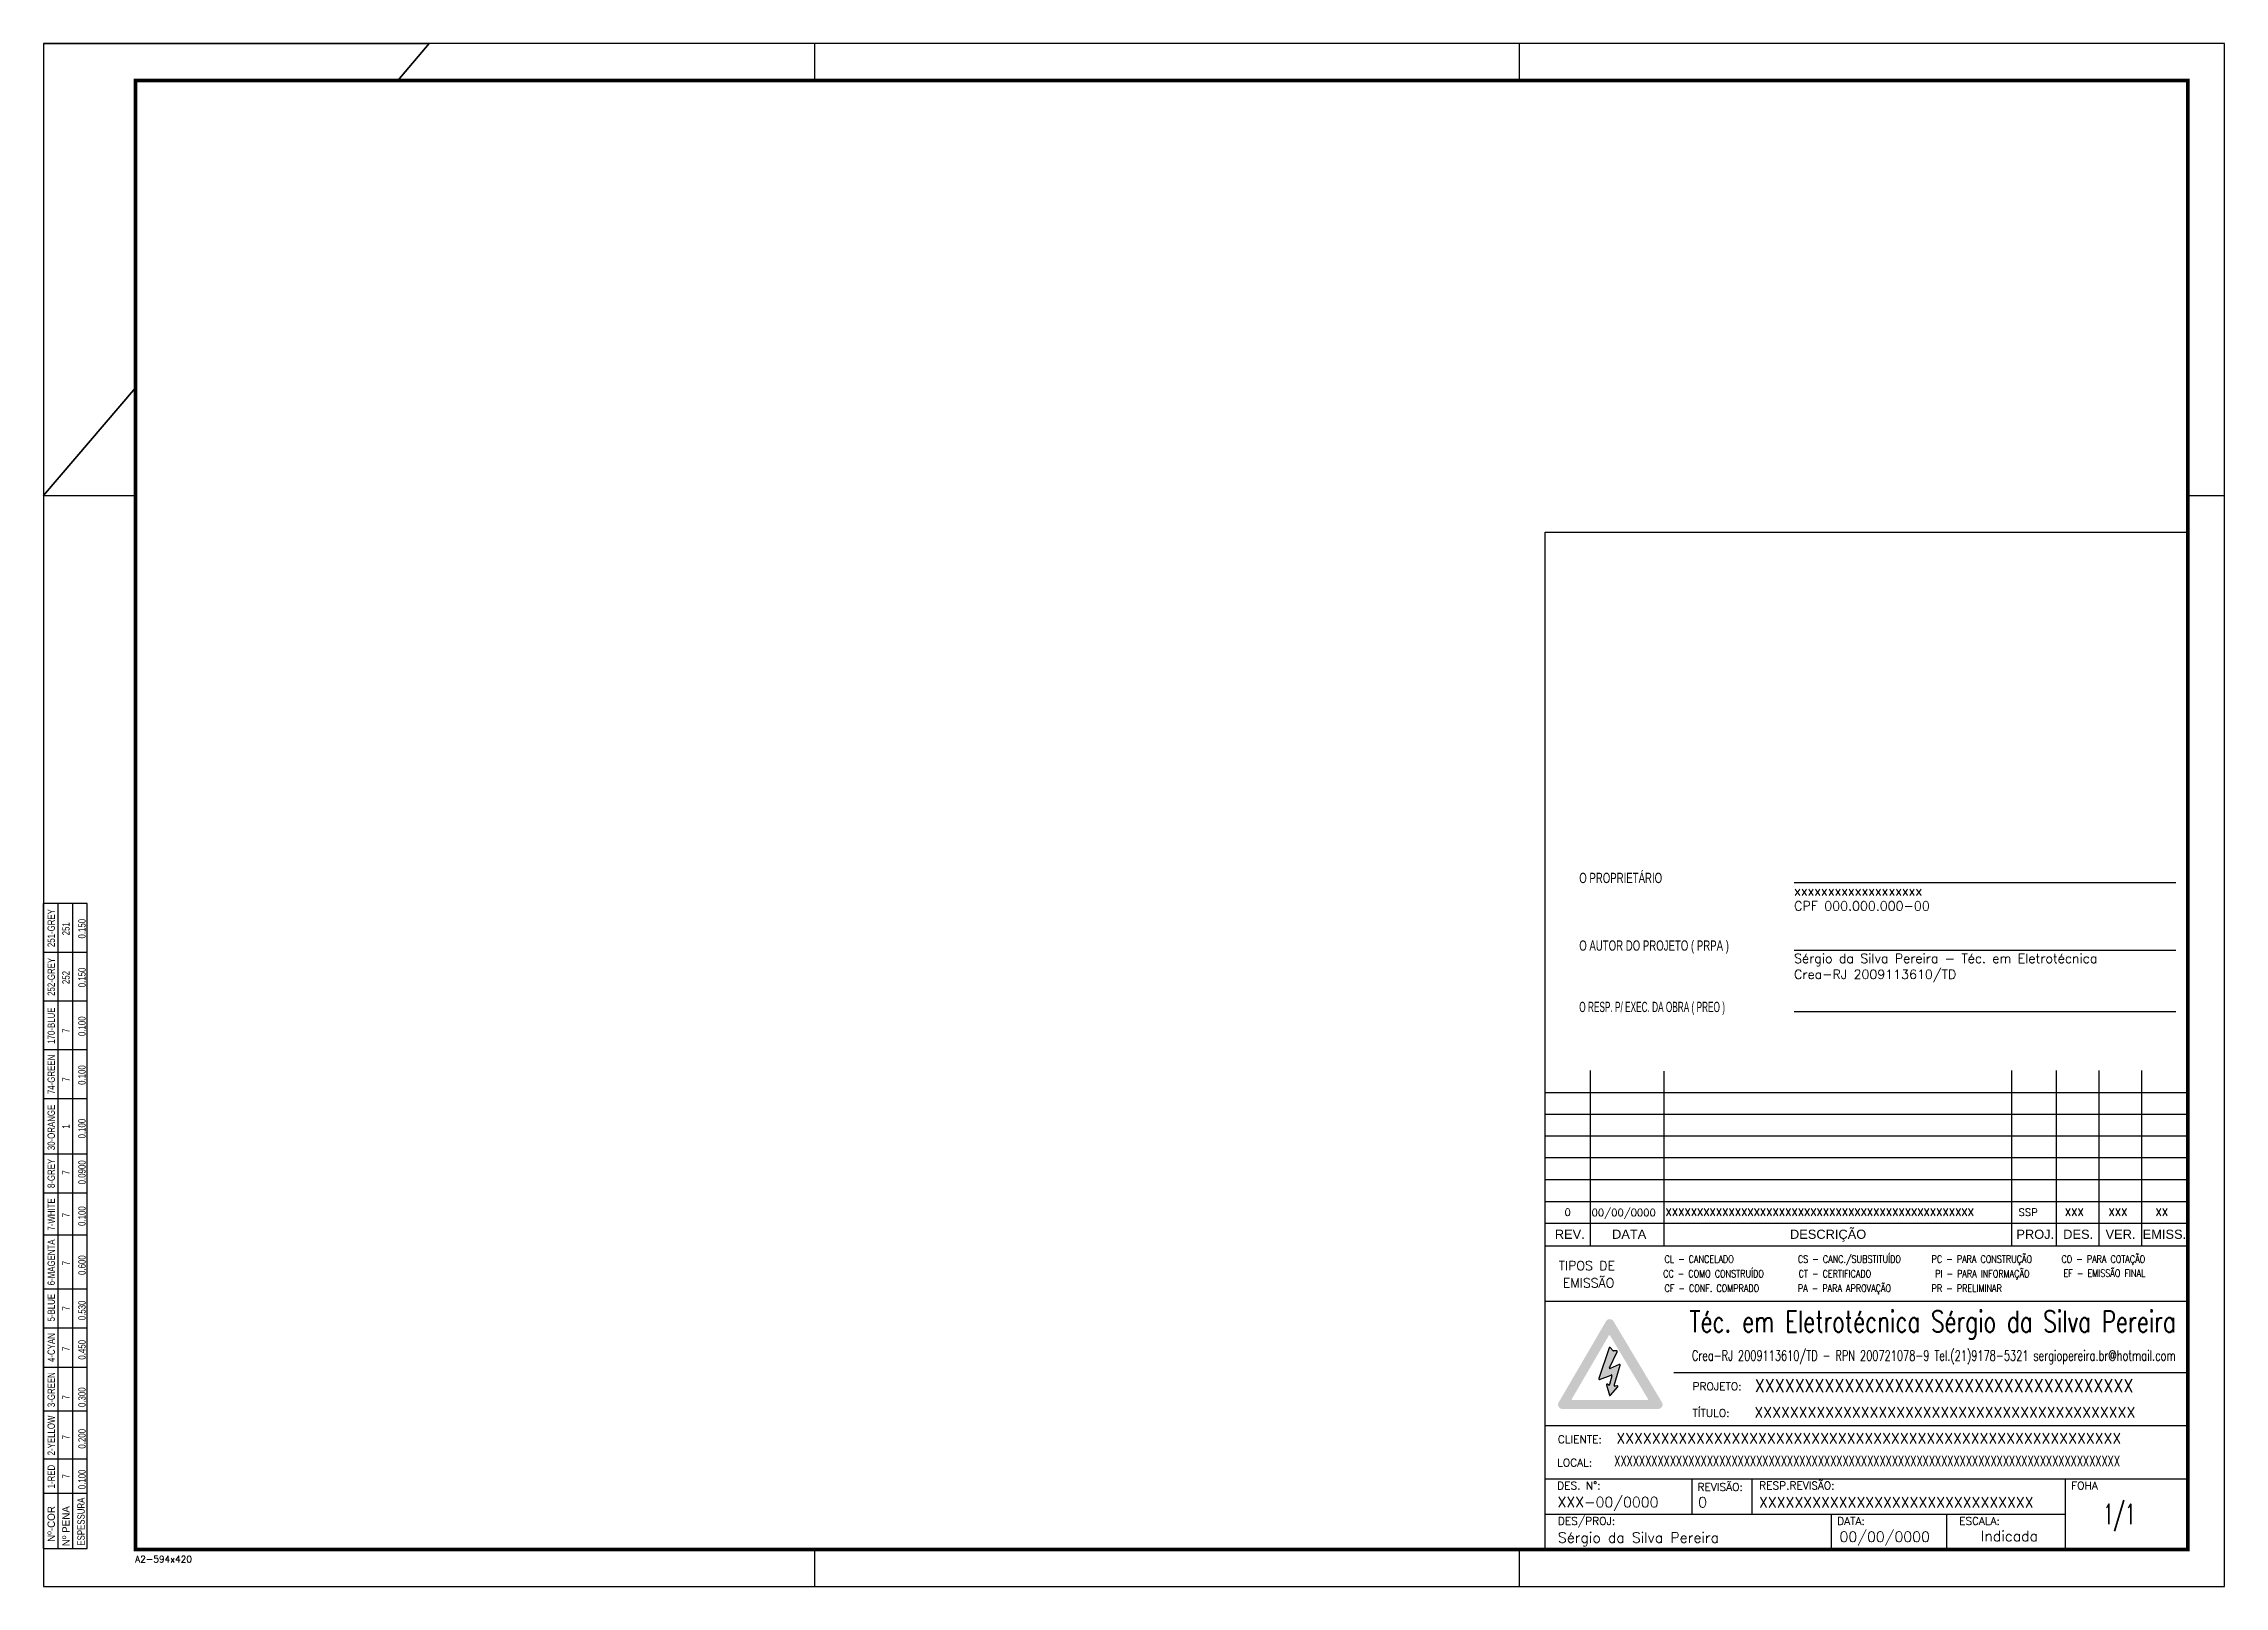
# Paper-space layout 'Folhas ABNT' of a CAD drawing. Header units: millimetres. Extents: x -50 to 3498, y 20 to 861.
# Drawn here: x 2124 to 2718, y 20 to 440 of the extents above; entities that cross this region are included whole.
import ezdxf
from ezdxf.enums import TextEntityAlignment as Align

# ---------------------------------------------------------------- set-up
doc = ezdxf.new("R2010")
doc.units = ezdxf.units.MM
for name, color, linetype in [('ARQ-FOLHA', 7, 'Continuous'), ('ARQ-LINHA-01', 1, 'Continuous'), ('ARQ-LINHA-03', 3, 'Continuous'), ('ARQ-LINHA-05', 5, 'Continuous'), ('ARQ-LINHA-06', 6, 'Continuous'), ('ARQ-TEXTO2', 2, 'Continuous'), ('ARQ-TEXTO3', 3, 'Continuous'), ('ARQ-TEXTO4', 4, 'Continuous'), ('Indice_Furo', 7, 'Continuous'), ('PADRÃO', 1, 'Continuous')]:
    doc.layers.add(name, color=color, linetype=linetype)
doc.layers.add('PEN01', color=1, linetype='Continuous', lineweight=30)
doc.styles.add('arial', font='arial.ttf')
doc.styles.add('ROMANS', font='romans.shx')

psp = doc.layouts.new('Folhas ABNT')

# ---------------------------------------------------------------- texts
at = {"layer": 'ARQ-TEXTO2', "linetype": 'Continuous'}
for s, width, p in [('O PROPRIETÁRIO', 0.7, (2542.46, 211.48)), ('O AUTOR DO PROJETO ( PRPA )', 0.7, (2542.46, 193.07)), ('O RESP. P/ EXEC. DA OBRA ( PREO )', 0.6, (2542.46, 176.36))]:
    psp.add_text(s, height=2.8, dxfattribs=dict(at, width=width)).set_placement(p)
at = {"layer": 'ARQ-TEXTO2', "style": 'ROMANS'}
for s, height, p in [('xxxxxxxxxxxxxxxxxxx', 2.52, (2600.99, 208.11)), ('CPF 000.000.000-00', 2.52, (2600.99, 204.01)), ('Sérgio da Silva Pereira - Téc. em Eletrotécnica', 2.52, (2600.97, 189.7)), ('Crea-RJ 2009113610/TD', 2.52, (2600.97, 185.37)), ('0', 2, (2538.45, 120.84)), ('00/00/0000', 2, (2545.83, 120.76)), ('XXXXXXXXXXXXXXXXXXXXXXXXXXXXXXXXXXXXXXXXXXXXXXXXX', 2, (2565.97, 120.84)), ('SSP', 2, (2662.1, 120.84)), ('XXX', 2, (2674.72, 120.84)), ('XXX', 2, (2686.65, 120.84)), ('XX', 2, (2699.43, 120.84)), ('TIPOS DE', 2.5, (2536.85, 106.07)), ('EMISSÃO', 2.5, (2537.98, 101.38)), ('PROJETO:', 2.111, (2573.35, 73.39)), ('TÍTULO:', 2.111, (2573.35, 66.17)), ('XXXXXXXXXXXXXXXXXXXXXXXXXXXXXXXXXXXXXXXXXXXXXXXXXXXXXXXXX', 2.8148, (2552.58, 58.87))]:
    psp.add_text(s, height=height, dxfattribs=at).set_placement(p)
for s, height, width, p in [('CL - CANCELADO', 2, 0.8, (2565.69, 108.11)), ('CS - CANC./SUBSTITUÍDO', 2, 0.8, (2602.02, 108.11)), ('PC - PARA CONSTRUÇÃO', 2, 0.8, (2638.44, 108.11)), ('CO - PARA COTAÇÃO', 2, 0.8, (2673.79, 108.11)), ('CC - COMO CONSTRUÍDO', 2, 0.8, (2565.31, 104.13)), ('CF - CONF. COMPRADO', 2, 0.8, (2565.69, 100.15)), ('PA - PARA APROVAÇÃO', 2, 0.8, (2602.02, 100.15)), ('CT - CERTIFICADO', 2, 0.8, (2602.23, 104.13)), ('PR - PRELIMINAR', 2, 0.8, (2638.44, 100.15)), ('PI - PARA INFORMAÇÃO', 2, 0.8, (2639.4, 104.13)), ('EF - EMISSÃO FINAL', 2, 0.8, (2674.36, 104.25)), ('XXXXXXXXXXXXXXXXXXXXXXXXXXXXXXXXXXXXXXXXXXXXXXXXXXXXXXXXXXXXXXXXXXXXXXXXXXXXXXXXXX', 2.8, 0.7, (2552, 52.71))]:
    psp.add_text(s, height=height, dxfattribs=dict(at, width=width)).set_placement(p)
at = {"layer": 'ARQ-TEXTO2', "style": 'ROMANS', "width": 0.614488}
psp.add_text('Crea-RJ 2009113610/TD - RPN 200721078-9 Tel.(21)9178-5321 sergiopereira.br@hotmail.com', height=2.8148, rotation=359.99997, dxfattribs=at).set_placement((2573.14, 81.44), (2704.92, 81.44), align=Align.FIT)
at = {"layer": 'ARQ-TEXTO2', "lineweight": 30, "style": 'ROMANS'}
for s, height, p in [('XXXXXXXXXXXXXXXXXXXXXXXXXXXXXXX', 2.8148, (2591.43, 41.52)), ('Sérgio da Silva Pereira', 2.8148, (2536.63, 31.88)), ('00/00/0000', 2.815, (2613.36, 32.1)), ('Indicada', 2.815, (2651.85, 32.3))]:
    psp.add_text(s, height=height, dxfattribs=at).set_placement(p)
for tag, p in [('XXX-00/0000', (2536.53, 41.53)), ('0', (2574.85, 41.5))]:
    psp.add_attdef(tag, p, 'DESENHO', height=2.815, dxfattribs=at)
at = {"layer": 'ARQ-TEXTO3'}
for s, height, style, p in [('REV.', 2.5, 'arial', (2535.81, 114.62)), ('DATA', 2.5, 'arial', (2551.4, 114.62)), ('DESCRIÇÃO', 2.5, 'arial', (2599.86, 114.62)), ('PROJ.', 2.5, 'arial', (2661.53, 114.62)), ('DES.', 2.5, 'arial', (2674.28, 114.62)), ('VER.', 2.5, 'arial', (2685.81, 114.62)), ('EMISS.', 2.5, 'arial', (2695.93, 114.62)), ('XXXXXXXXXXXXXXXXXXXXXXXXXXXXXXXXXXXXXXXXXXX', 2.8148, 'ROMANS', (2590.18, 66)), ('CLIENTE:', 2.111, 'ROMANS', (2536.64, 58.99)), ('LOCAL:', 2.111, 'ROMANS', (2536.48, 52.64)), ('DES. N%%d:', 2.111, 'ROMANS', (2536.48, 46.4)), ('REVISÃO:', 2.111, 'ROMANS', (2574.68, 45.98)), ('RESP.REVISÃO:', 2.1111, 'ROMANS', (2591.47, 46.41)), ('FOHA', 2.111, 'ROMANS', (2676.44, 46.4)), ('DES/PROJ:', 2.111, 'ROMANS', (2536.65, 36.76)), ('DATA:', 2.111, 'ROMANS', (2612.71, 36.73)), ('ESCALA:', 2.111, 'ROMANS', (2645.91, 36.76))]:
    psp.add_text(s, height=height, dxfattribs=dict(at, style=style)).set_placement(p)
at = {"layer": 'ARQ-TEXTO3', "style": 'ROMANS', "width": 0.9}
psp.add_text('XXXXXXXXXXXXXXXXXXXXXXXXXXXXXXXXXXXXXX', height=3.5185, dxfattribs=at).set_placement((2590.24, 72.91))
at = {"layer": 'ARQ-TEXTO4', "style": 'ROMANS', "width": 0.641475}
psp.add_text('Téc. em Eletrotécnica Sérgio da Silva Pereira', height=5.7868, dxfattribs=at).set_placement((2572.52, 89.22), (2704.92, 89.22), align=Align.FIT)
at = {"layer": 'ARQ-TEXTO4', "style": 'ROMANS', "width": 0.6}
psp.add_text('1/1', height=5.5, dxfattribs=at).set_placement((2685.18, 36.91))
at = {"layer": 'PADRÃO', "color": 2, "width": 0.8}
for s, p in [('251-GREY', (2127.25, 199.22)), ('252-GREY', (2127.25, 185.94)), ('170-BLUE', (2127.25, 172.66)), ('74-GREEN', (2127.25, 159.38)), ('30-ORANGE', (2127.25, 144.94)), ('8-GREY', (2127.25, 132.43)), ('7-WHITE', (2127.25, 121.27)), ('6-MAGENTA', (2127.25, 108.21)), ('5-BLUE', (2127.25, 95.88)), ('4-CYAN', (2127.25, 85.02)), ('3-GREEN', (2127.25, 73.56)), ('2-YELLOW', (2127.25, 61.09)), ('1-RED', (2127.25, 49.88))]:
    psp.add_text(s, height=2, rotation=90, dxfattribs=at).set_placement(p, align=Align.CENTER)
for s, p in [('251', (2131.26, 197.25)), ('0.150', (2135.62, 196.38)), ('252', (2131.26, 183.98)), ('0.150', (2135.62, 183.1)), ('0.100', (2135.62, 169.82)), ('7', (2131.26, 170.7)), ('0.100', (2135.62, 156.54)), ('7', (2131.26, 157.42)), ('1', (2131.26, 144.59)), ('0,100', (2135.62, 141.95)), ('7', (2131.26, 132.08)), ('0.0900', (2135.62, 129.45)), ('7', (2131.26, 120.48)), ('0.100', (2135.62, 118.14)), ('7', (2131.26, 107.42)), ('0.600', (2135.62, 104.79)), ('7', (2131.26, 95.09)), ('0.530', (2135.62, 92.46)), ('7', (2131.26, 84.08)), ('0.450', (2135.62, 81.74)), ('7', (2131.26, 70.87)), ('0.300', (2135.62, 68.82)), ('7', (2131.26, 60)), ('0.200', (2135.62, 57.51)), ('7', (2131.26, 49.38)), ('0.100', (2135.62, 46.45))]:
    psp.add_text(s, height=2, rotation=90, dxfattribs=at).set_placement(p)
at = {"layer": 'PADRÃO', "color": 3}
psp.add_text('Nº-COR', height=2, rotation=90, dxfattribs=at).set_placement((2127.25, 36.99), align=Align.CENTER)
psp.add_text('Nº PENA', height=2, rotation=90, dxfattribs=at).set_placement((2131.26, 30.92))
at = {"layer": 'PADRÃO', "color": 3, "width": 0.8}
psp.add_text('ESPESSURA', height=2, rotation=90, dxfattribs=at).set_placement((2135.37, 31.09))
at = {"layer": 'PADRÃO', "color": 2, "style": 'ROMANS'}
psp.add_text('A2-594x420', height=1.8, dxfattribs=at).set_placement((2149.1, 26.53))

# ---------------------------------------------------------------- hatches: boundary and pattern name
at = {"layer": 'Indice_Furo'}
h = psp.add_hatch(color=256, dxfattribs=at)
h.paths.add_polyline_path([(2537.87, 68.31, -0.57889), (2536.85, 70.08), (2549.75, 92.18, -0.570726), (2551.78, 92.19), (2564.99, 70.09, -0.582466), (2563.98, 68.31)])
h.paths.add_polyline_path([(2550.85, 88.3), (2561.17, 71.03, -0.582466), (2561, 70.74), (2540.61, 70.74, -0.57889), (2540.44, 71.03), (2550.51, 88.3, -0.570726)], flags=16)
h.paths.add_polyline_path([(2552.76, 83.87), (2550.68, 79.51, 0.704624), (2550.9, 79.29, -0.000561), (2550.9, 79.29), (2553.33, 80.42, -0.641226), (2553.56, 80.22), (2552.01, 74.71, 0.563291), (2552.21, 74.5, 0.002922), (2552.21, 74.5), (2552.78, 74.63, -0.718558), (2552.94, 74.35), (2550.97, 72.02, -0.600946), (2550.68, 72.09), (2549.89, 74.87, -0.717189), (2550.16, 75.05), (2550.45, 74.84, 0.536241), (2550.71, 74.93, -0.003757), (2550.71, 74.93), (2551.35, 77.36, 0.611133), (2551.13, 77.55), (2547.97, 76.35, -0.633949), (2547.75, 76.56), (2550.58, 84.96, -0.55899), (2550.86, 85.02), (2551.71, 84.16, 0.201114), (2551.83, 84.11, -0.201114), (2551.71, 84.16), (2550.86, 85.02, 0.559507), (2550.58, 84.96, -0.000394), (2550.58, 84.96), (2547.75, 76.56, 0.639938), (2547.97, 76.35, -0.00426), (2547.97, 76.35), (2551.13, 77.55, -0.611133), (2551.35, 77.36), (2550.71, 74.93, -0.531414), (2550.45, 74.84), (2550.16, 75.05, 0.716672), (2549.89, 74.87, 0.000331), (2549.89, 74.87, 0.00001), (2549.89, 74.87), (2550.68, 72.09, 0.600946), (2550.97, 72.02), (2552.94, 74.35, 0.721448), (2552.78, 74.63, -0.001903), (2552.78, 74.63), (2552.21, 74.5, -0.567147), (2552.01, 74.71), (2553.56, 80.22, 0.621728), (2553.34, 80.42, 0.013941), (2553.33, 80.42), (2550.9, 79.29, -0.703785), (2550.68, 79.51), (2552.76, 83.87, 0.551762), (2552.61, 84.11, -0.551762)], flags=0)
psp.add_hatch(color=256, dxfattribs=at).paths.add_polyline_path([(2553.56, 80.22, 0.641226), (2553.33, 80.42), (2550.9, 79.29, -0.703785), (2550.68, 79.51), (2552.76, 83.87, 0.551762), (2552.61, 84.11), (2551.76, 84.11), (2550.86, 85.02, 0.55899), (2550.58, 84.96), (2547.75, 76.56, 0.633949), (2547.97, 76.35), (2551.13, 77.55, -0.611133), (2551.35, 77.36), (2550.71, 74.93, -0.531414), (2550.45, 74.84), (2550.16, 75.05, 0.717189), (2549.89, 74.87), (2550.68, 72.09, 0.600946), (2550.97, 72.02), (2552.94, 74.35, 0.718558), (2552.78, 74.63), (2552.21, 74.5, -0.567147), (2552.01, 74.71)])

# ---------------------------------------------------------------- linework, layer by layer
at = {"layer": 'ARQ-FOLHA', "color": 6}
for p, q in [((2533.18, 307.01), (2708.18, 307.01)), ((2533.18, 30.01), (2533.18, 307.01))]:
    psp.add_line(p, q, dxfattribs=at)
at = {"layer": 'ARQ-LINHA-01'}
for p, q in [((2124.18, 440.01), (2229.18, 440.01)), ((2718.18, 440.01), (2124.18, 440.01)), ((2124.18, 440.01), (2124.18, 20.01)), ((2229.18, 440.01), (2220.64, 430.01)), ((2220.64, 430.01), (2229.18, 440.01)), ((2334.18, 440.01), (2334.18, 430.01)), ((2526.21, 430.01), (2526.21, 440.01)), ((2718.18, 20.01), (2718.18, 440.01)), ((2149.18, 346.29), (2124.18, 317.01)), ((2124.18, 317.01), (2149.18, 346.29)), ((2124.18, 317.01), (2149.18, 317.01)), ((2708.18, 317.01), (2718.18, 317.01)), ((2533.18, 154.5), (2708.18, 154.5)), ((2533.18, 148.58), (2708.18, 148.58)), ((2533.18, 142.66), (2708.18, 142.66)), ((2533.18, 136.74), (2708.18, 136.74)), ((2533.18, 130.82), (2708.18, 130.82)), ((2533.18, 124.81), (2708.18, 124.81)), ((2568.24, 78.23), (2708.18, 78.23)), ((2334.18, 30.01), (2334.18, 20.01)), ((2526.21, 20.01), (2526.21, 30.01)), ((2124.18, 20.01), (2718.18, 20.01))]:
    psp.add_line(p, q, dxfattribs=at)
at = {"layer": 'ARQ-LINHA-03'}
for p, q in [((2545.46, 160.42), (2545.46, 112.8)), ((2660.18, 160.42), (2660.18, 112.8)), ((2672.32, 160.42), (2672.32, 112.8)), ((2683.95, 160.42), (2683.95, 112.8)), ((2695.58, 160.42), (2695.58, 112.8)), ((2565.49, 160.3), (2565.49, 112.68)), ((2533.18, 118.89), (2708.18, 118.89)), ((2533.18, 112.68), (2708.18, 112.68)), ((2533.18, 49.3), (2708.18, 49.3)), ((2573.21, 39.65), (2573.21, 49.3)), ((2589.6, 39.65), (2589.6, 49.3)), ((2674.87, 30.01), (2674.87, 49.3)), ((2533.18, 39.65), (2674.87, 39.65)), ((2611.15, 30.01), (2611.15, 39.65)), ((2642.55, 30.01), (2642.55, 39.65))]:
    psp.add_line(p, q, dxfattribs=at)
at = {"layer": 'ARQ-LINHA-05'}
for p, q in [((2708.18, 97.53), (2533.18, 97.53)), ((2533.18, 63.77), (2708.18, 63.77))]:
    psp.add_line(p, q, dxfattribs=at)
at = {"layer": 'ARQ-LINHA-06', "const_width": 1}
psp.add_lwpolyline([(2149.18, 30.01), (2708.18, 30.01), (2708.18, 430.01), (2149.18, 430.01), (2149.18, 30.01)], dxfattribs=at)
at = {"layer": 'Indice_Furo'}
for p, q in [((2550.58, 84.96), (2547.75, 76.56)), ((2550.68, 79.51), (2552.76, 83.87)), ((2551.71, 84.16), (2550.86, 85.02)), ((2552.61, 84.11), (2551.83, 84.11)), ((2547.97, 76.35), (2551.13, 77.55)), ((2551.35, 77.36), (2550.71, 74.93)), ((2553.33, 80.42), (2550.9, 79.29)), ((2552.01, 74.71), (2553.56, 80.22)), ((2549.89, 74.87), (2550.68, 72.09)), ((2550.45, 74.84), (2550.16, 75.05)), ((2550.97, 72.02), (2552.94, 74.35)), ((2552.78, 74.63), (2552.21, 74.5))]:
    psp.add_line(p, q, dxfattribs=at)
for centre, start, end in [((2550.74, 84.9), 44.51503, 161.33411), ((2551.83, 84.28), 224.51503, 270), ((2552.61, 83.94), 334.44705, 90), ((2550.83, 79.44), 154.44705, 294.99625), ((2551.19, 77.4), 345.10274, 110.8246), ((2553.4, 80.27), 344.32, 114.99625), ((2547.91, 76.51), 161.33411, 290.8246), ((2550.05, 74.92), 53.15558, 195.74623), ((2550.55, 74.97), 233.15558, 345.10274), ((2550.84, 72.13), 195.74623, 319.76065), ((2552.18, 74.66), 164.32, 282.55839), ((2552.81, 74.46), 319.76065, 102.55839)]:
    psp.add_arc(centre, 0.168, start, end, dxfattribs=at)
at = {"layer": 'PADRÃO', "color": 2}
for p, q in [((2124.18, 30.32), (2124.18, 205.87)), ((2136.08, 205.87), (2124.18, 205.87)), ((2136.08, 205.87), (2124.18, 205.87)), ((2128.15, 30.32), (2128.15, 205.87)), ((2132.11, 30.32), (2132.11, 205.87)), ((2136.08, 30.32), (2136.08, 205.87)), ((2136.08, 192.6), (2124.18, 192.6)), ((2136.08, 192.6), (2124.18, 192.6)), ((2136.08, 192.6), (2124.18, 192.6)), ((2136.08, 179.32), (2124.18, 179.32)), ((2136.08, 179.32), (2124.18, 179.32)), ((2136.08, 166.04), (2124.18, 166.04)), ((2136.08, 166.04), (2124.18, 166.04)), ((2136.08, 166.04), (2124.18, 166.04)), ((2136.08, 152.76), (2124.18, 152.76)), ((2136.08, 152.76), (2124.18, 152.76)), ((2136.08, 152.76), (2124.18, 152.76)), ((2124.18, 137.78), (2136.08, 137.78)), ((2124.18, 127.13), (2136.08, 127.13)), ((2124.18, 115.68), (2136.08, 115.68)), ((2647.01, 112.8), (2647.01, 112.68)), ((2124.18, 101.01), (2136.08, 101.01)), ((2124.18, 90.43), (2136.08, 90.43)), ((2124.18, 79.71), (2136.08, 79.71)), ((2124.18, 67.82), (2136.08, 67.82)), ((2124.18, 54.71), (2136.08, 54.71)), ((2124.18, 45.35), (2136.08, 45.35)), ((2124.18, 30.32), (2136.08, 30.32))]:
    psp.add_line(p, q, dxfattribs=at)
at = {"layer": 'PEN01'}
for p, q in [((2704.92, 211.51), (2600.99, 211.51)), ((2704.92, 193.1), (2600.99, 193.1)), ((2704.92, 176.4), (2600.99, 176.4))]:
    psp.add_line(p, q, dxfattribs=at)

psp.set_redraw_order([(e.dxf.handle, doc.entitydb.next_handle()) for e in psp.query("TEXT MTEXT ATTDEF DIMENSION ARC_DIMENSION")])  # texts and dimensions are drawn at this point

doc.saveas('drawing.dxf')
